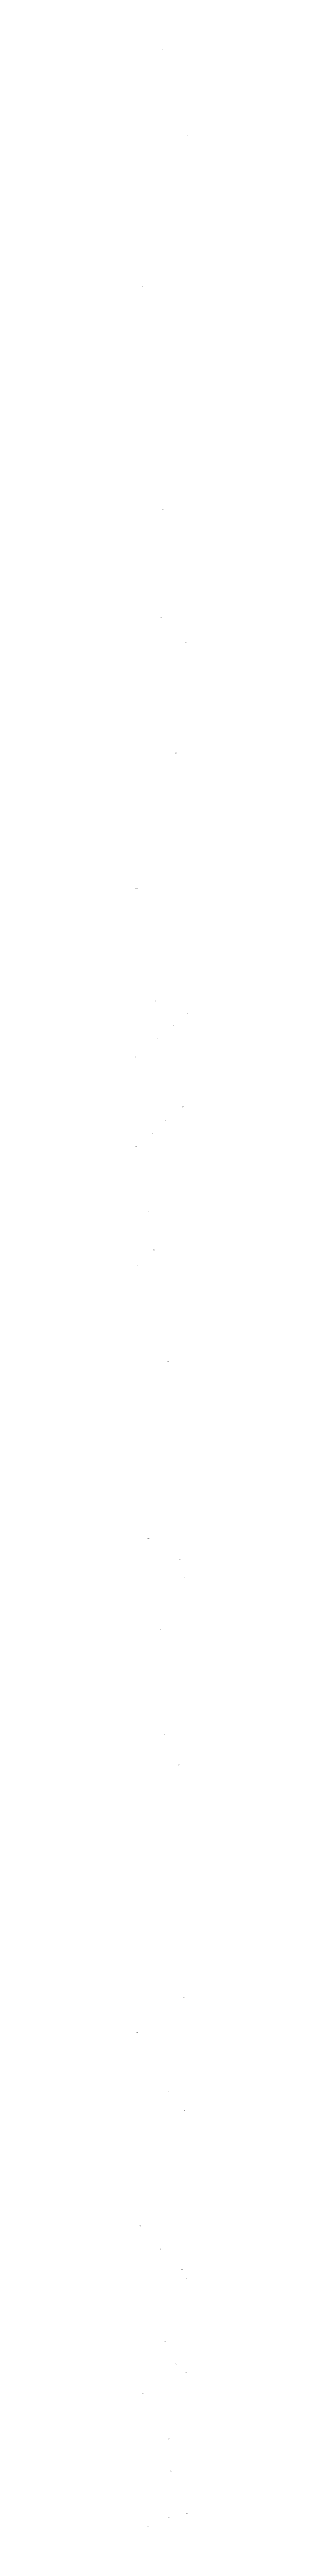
# Model space of a CAD drawing. Extents: x 212852 to 217021, y 173663 to 176722.
# Drawn here: x 214015 to 214060, y 173952 to 175970 of the extents above; entities that cross this region are included whole.
import ezdxf
from ezdxf.enums import TextEntityAlignment as Align

# ---------------------------------------------------------------- set-up
doc = ezdxf.new("R2010")
doc.units = 0
doc.header["$MEASUREMENT"] = 0
doc.layers.add('ADN', color=253, linetype='CONTINUOUS')

msp = doc.modelspace()

# ---------------------------------------------------------------- texts
at = {"layer": 'ADN'}
for s, p in [('385', (214038.1, 175969.3)), ('374A', (214057.5, 175899.7)), ('364C', (214022.6, 175776.5)), ('504A', (214038.3, 175595.1)), ('511', (214037.3, 175506.9)), ('510', (214056.9, 175486.6)), ('549', (214049, 175396.6)), ('548', (214044.8, 175339.8)), ('545B', (214017.1, 175286.2)), ('546', (214044, 175260.9)), ('539F', (214032.5, 175194.6)), ('575G', (214047, 175174.8)), ('571F', (214059.2, 175184.3)), ('578G', (214015.6, 175149)), ('575K', (214033.4, 175163.8)), ('577P', (214054.9, 175108.2)), ('577G', (214029.4, 175086.6)), ('577N', (214040.4, 175096.9)), ('580Z', (214016.8, 175075.9)), ('421B', (214026.6, 175022.9)), ('397G', (214031.3, 174991.8)), ('397F', (214017.5, 174979.7)), ('398', (214042.8, 174901.1)), ('377E', (214026.8, 174756.9)), ('377S', (214051.9, 174739.5)), ('377R', (214056.1, 174725.2)), ('378S', (214036.7, 174682.7)), ('374L', (214039.3, 174597.1)), ('374P', (214051, 174572.4)), ('285B', (214055.2, 174382.5)), ('284D', (214017.4, 174354.7)), ('345C', (214043.3, 174306.7)), ('18G', (214056.5, 174291.1)), ('338F', (214020.1, 174196.8)), ('336N', (214036.8, 174178.1)), ('336K', (214054.1, 174161.3)), ('21M', (214057.1, 174154.3)), ('410G', (214025.4, 174126.6)), ('410H', (214039.6, 174103)), ('410K', (214048.8, 174084.4)), ('410L', (214057.4, 174077.7)), ('412H', (214022.7, 174060.6)), ('415F', (214043.9, 174023.4)), ('414G', (214045, 173997.4)), ('23W3', (214043.4, 173959.1)), ('23S3', (214058.1, 173962.8)), ('23X3', (214026.6, 173952.4))]:
    msp.add_text(s, height=0.5, dxfattribs=at).set_placement(p, align=Align.MIDDLE_CENTER)

doc.saveas('drawing.dxf')
